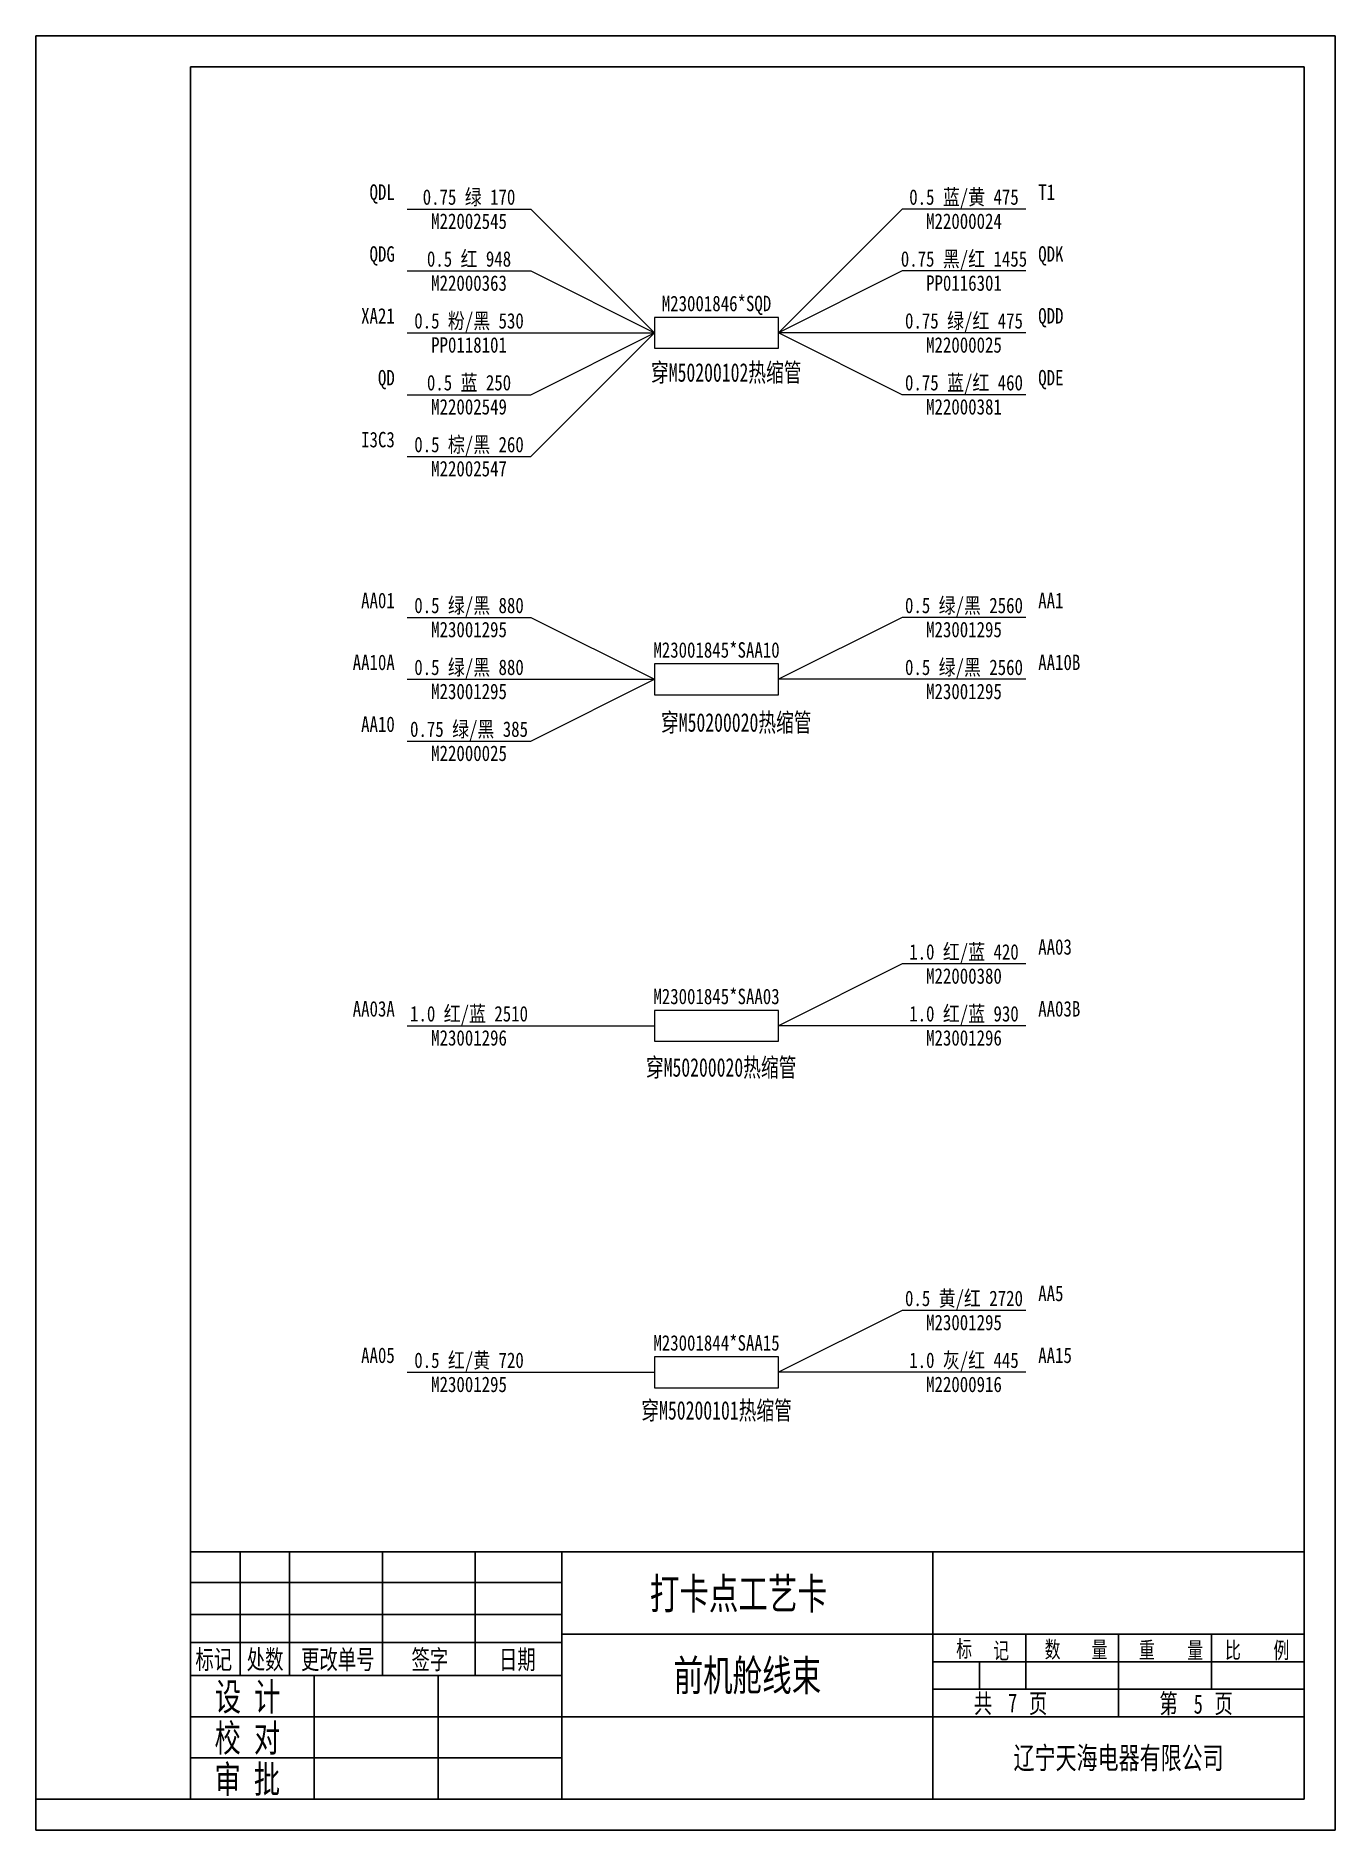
# Model space of a CAD drawing. Header units: millimetres. Extents: x -2653 to 6698, y -4403 to -42.
# Drawn here: x 1276.8 to 1486.8, y -3802.8 to -3512.8 of the extents above; entities that cross this region are included whole.
import ezdxf
from ezdxf.enums import TextEntityAlignment as Align

# ---------------------------------------------------------------- set-up
doc = ezdxf.new("R2010")
doc.units = ezdxf.units.MM
doc.header["$MEASUREMENT"] = 0
for name, color, linetype in [('01', 7, 'Continuous'), ('THINK', 3, 'Continuous'), ('二细线', 7, 'Continuous'), ('图层1', 172, 'Continuous'), ('轮廓线', 7, 'Continuous')]:
    doc.layers.add(name, color=color, linetype=linetype)
doc.styles.add('辽宁天海', font='', dxfattribs={"width": 0.7})
doc.styles.add('重庆天海', font='', dxfattribs={"width": 0.7})
doc.styles.get('辽宁天海').set_extended_font_data('NSimSun')
doc.styles.get('重庆天海').set_extended_font_data('NSimSun')

msp = doc.modelspace()

# ---------------------------------------------------------------- texts
at = {"layer": '轮廓线', "color": 3, "lineweight": 0, "style": '辽宁天海', "width": 0.8}
for s, p in [('QDL', (1334.84, -3539.3)), ('QDG', (1334.84, -3549.3)), ('XA21', (1334.84, -3559.3)), ('QD', (1334.84, -3569.3)), ('I3C3', (1334.84, -3579.3)), ('AA01', (1334.84, -3605.3)), ('AA10A', (1334.84, -3615.3)), ('AA10', (1334.84, -3625.3)), ('AA03A', (1334.84, -3671.3)), ('AA05', (1334.84, -3727.3))]:
    msp.add_text(s, height=2.5, dxfattribs=at).set_placement(p, align=Align.RIGHT)
for s, p in [('0.75 绿 170', (1346.84, -3540.1)), ('0.5 蓝/黄 475', (1426.84, -3540.1)), ('M22002545', (1346.84, -3544)), ('M22000024', (1426.84, -3544)), ('0.5 红 948', (1346.84, -3550.1)), ('0.75 黑/红 1455', (1426.84, -3550.1)), ('M22000363', (1346.84, -3554)), ('PP0116301', (1426.84, -3554)), ('M23001846*SQD', (1386.84, -3557.3)), ('0.5 粉/黑 530', (1346.84, -3560.1)), ('0.75 绿/红 475', (1426.84, -3560.1)), ('PP0118101', (1346.84, -3564)), ('M22000025', (1426.84, -3564)), ('0.5 蓝 250', (1346.84, -3570.1)), ('0.75 蓝/红 460', (1426.84, -3570.1)), ('M22002549', (1346.84, -3574)), ('M22000381', (1426.84, -3574)), ('0.5 棕/黑 260', (1346.84, -3580.1)), ('M22002547', (1346.84, -3584)), ('0.5 绿/黑 880', (1346.84, -3606.1)), ('0.5 绿/黑 2560', (1426.84, -3606.1)), ('M23001295', (1346.84, -3610)), ('M23001295', (1426.84, -3610)), ('0.5 绿/黑 880', (1346.84, -3616.1)), ('M23001845*SAA10', (1386.84, -3613.3)), ('0.5 绿/黑 2560', (1426.84, -3616.1)), ('M23001295', (1346.84, -3620)), ('M23001295', (1426.84, -3620)), ('0.75 绿/黑 385', (1346.84, -3626.1)), ('M22000025', (1346.84, -3630)), ('1.0 红/蓝 420', (1426.84, -3662.1)), ('M22000380', (1426.84, -3666)), ('M23001845*SAA03', (1386.84, -3669.3)), ('1.0 红/蓝 2510', (1346.84, -3672.1)), ('1.0 红/蓝 930', (1426.84, -3672.1)), ('M23001296', (1346.84, -3676)), ('M23001296', (1426.84, -3676)), ('0.5 黄/红 2720', (1426.84, -3718.1)), ('M23001295', (1426.84, -3722)), ('M23001844*SAA15', (1386.84, -3725.3)), ('0.5 红/黄 720', (1346.84, -3728.1)), ('1.0 灰/红 445', (1426.84, -3728.1)), ('M23001295', (1346.84, -3732)), ('M22000916', (1426.84, -3732))]:
    msp.add_text(s, height=2.5, dxfattribs=at).set_placement(p, align=Align.CENTER)
for s, p in [('T1', (1438.84, -3539.3)), ('QDK', (1438.84, -3549.3)), ('QDD', (1438.84, -3559.3)), ('QDE', (1438.84, -3569.3)), ('AA1', (1438.84, -3605.3)), ('AA10B', (1438.84, -3615.3)), ('AA03', (1438.84, -3661.3)), ('AA03B', (1438.84, -3671.3)), ('AA5', (1438.84, -3717.3)), ('AA15', (1438.84, -3727.3))]:
    msp.add_text(s, height=2.5, dxfattribs=at).set_placement(p)
at = {"layer": '轮廓线', "color": 3, "lineweight": 0, "char_height": 3, "attachment_point": 1, "style": '辽宁天海'}
for s, insert, width in [('穿M50200102热缩管', (1376.26, -3565.7), 31.8545), ('穿M50200020热缩管', (1377.88, -3622.27), 25.6392), ('穿M50200020热缩管', (1375.43, -3678.02), 25.6392), ('穿M50200101热缩管', (1374.7, -3733.45), 28.4807)]:
    msp.add_mtext(s, dxfattribs=dict(at, insert=insert, width=width))

# ---------------------------------------------------------------- blocks, each defined once
blk = doc.blocks.new('打卡共压工艺卡外框')
at = {"layer": '01', "color": 0, "lineweight": -3}
for p, q in [((25, -245), (25, -285)), ((25, -245), (25, -285)), ((25, -245), (25, -285)), ((25, -245), (25, -285)), ((205, -245), (25, -245)), ((60.38, -245), (205, -245)), ((85, -245), (85, -285)), ((145, -245), (145, -285)), ((85, -250), (25, -250)), ((85, -255.13), (25, -255.13)), ((85, -259.67), (25, -259.67)), ((145, -258.33), (157, -258.33)), ((145, -258.33), (160, -258.33)), ((160, -258.33), (160, -267.22)), ((175, -258.33), (175, -267.22)), ((190, -258.33), (190, -267.22)), ((205, -262.78), (145, -262.78)), ((152.5, -262.78), (152.5, -267.22)), ((160, -262.78), (160, -267.22)), ((85, -265), (25, -265)), ((45, -265), (45, -285)), ((85, -265), (70, -265)), ((85, -265), (70, -265)), ((85, -265), (70, -265)), ((205, -267.22), (145, -267.22)), ((205, -271.67), (25, -271.67)), ((85, -278.33), (25, -278.33))]:
    blk.add_line(p, q, dxfattribs=at)
at = {"layer": 'THINK', "color": 0, "lineweight": -3}
for p, q in [((33, -245), (33, -265)), ((41, -245), (41, -265)), ((56, -245), (56, -265)), ((71, -245), (71, -265)), ((145, -258.33), (85, -258.33)), ((145, -258.33), (205, -258.33)), ((210, -290), (0, -290))]:
    blk.add_line(p, q, dxfattribs=at)
at = {"layer": '二细线', "lineweight": -3}
for p, q in [((0, 0), (0, -290)), ((0, 0), (210, 0)), ((210, 0), (210, -290)), ((25, -5), (25, -245)), ((25, -5), (205, -5)), ((205, -5), (205, -245)), ((205, -245), (205, -285)), ((205, -285), (0, -285))]:
    blk.add_line(p, q, dxfattribs=at)
at = {"layer": '图层1', "color": 0, "lineweight": -3}
for p, q in [((65, -265), (65, -285)), ((175, -267.22), (175, -271.67))]:
    blk.add_line(p, q, dxfattribs=at)
at = {"layer": '01', "color": 0, "lineweight": -3, "style": '重庆天海', "width": 0.7}
for s, height, p in [('标记', 3.111, (25.78, -263.97)), ('处数', 3.111, (34.08, -263.98)), ('更改单号', 3.111, (42.85, -263.98)), ('签字', 3.111, (60.71, -263.99)), ('日期', 3.111, (74.85, -263.98)), ('标', 2.67, (148.76, -262.03)), ('记 ', 2.667, (154.75, -262.31)), ('数', 2.67, (163.06, -262.14)), ('量', 2.67, (170.64, -262.14)), ('重', 2.67, (178.29, -262.24)), ('量', 2.67, (186.11, -262.26)), ('比', 2.67, (192.21, -262.24)), ('例', 2.67, (200.04, -262.26)), ('设 计', 4.444, (28.92, -270.67)), ('共    页', 3.111, (151.61, -271.08)), ('第    页', 3.111, (181.6, -271.09)), ('校 对', 4.444, (28.88, -277.33)), ('审 批', 4.444, (28.87, -284))]:
    blk.add_text(s, height=height, dxfattribs=at).set_placement(p)
blk.add_text('辽宁天海电器有限公司', height=3.556, dxfattribs=at).set_placement((175, -278.33), align=Align.MIDDLE_CENTER)
at = {"layer": '二细线', "lineweight": -3, "style": '重庆天海', "width": 0.7, "flags": 12}
for tag, height, p in [('工艺卡名称', 5, (113.55, -251.79)), ('产品编码', 5, (171.29, -251.13)), ('线束名称', 5, (115, -265)), ('总页', 3.1, (157.88, -269.44)), ('页码', 3.1, (187.88, -269.63)), ('车型', 5, (113.08, -279.25))]:
    blk.add_attdef(tag, text='', height=height, dxfattribs=at).set_placement(p, align=Align.MIDDLE_CENTER)

# ---------------------------------------------------------------- linework, layer by layer
at = {"layer": '轮廓线', "color": 3, "lineweight": 0}
for points in [[(1336.84, -3540.8), (1356.84, -3540.8), (1376.84, -3560.8)], [(1436.84, -3540.8), (1416.84, -3540.8), (1396.84, -3560.8)], [(1336.84, -3550.8), (1356.84, -3550.8), (1376.84, -3560.8)], [(1436.84, -3550.8), (1416.84, -3550.8), (1396.84, -3560.8)], [(1336.84, -3580.8), (1356.84, -3580.8), (1376.84, -3560.8)], [(1336.84, -3570.8), (1356.84, -3570.8), (1376.84, -3560.8)], [(1336.84, -3560.8), (1356.84, -3560.8), (1376.84, -3560.8)], [(1436.84, -3570.8), (1416.84, -3570.8), (1396.84, -3560.8)], [(1436.84, -3560.8), (1416.84, -3560.8), (1396.84, -3560.8)], [(1336.84, -3606.8), (1356.84, -3606.8), (1376.84, -3616.8)], [(1436.84, -3606.8), (1416.84, -3606.8), (1396.84, -3616.8)], [(1336.84, -3626.8), (1356.84, -3626.8), (1376.84, -3616.8)], [(1336.84, -3616.8), (1356.84, -3616.8), (1376.84, -3616.8)], [(1436.84, -3616.8), (1416.84, -3616.8), (1396.84, -3616.8)], [(1436.84, -3662.8), (1416.84, -3662.8), (1396.84, -3672.8)], [(1336.84, -3672.8), (1356.84, -3672.8), (1376.84, -3672.8)], [(1436.84, -3672.8), (1416.84, -3672.8), (1396.84, -3672.8)], [(1436.84, -3718.8), (1416.84, -3718.8), (1396.84, -3728.8)], [(1336.84, -3728.8), (1356.84, -3728.8), (1376.84, -3728.8)], [(1436.84, -3728.8), (1416.84, -3728.8), (1396.84, -3728.8)]]:
    msp.add_lwpolyline(points, dxfattribs=at)
for points in [[(1376.84, -3558.3), (1376.84, -3563.3), (1396.84, -3563.3), (1396.84, -3558.3)], [(1376.84, -3614.3), (1376.84, -3619.3), (1396.84, -3619.3), (1396.84, -3614.3)], [(1376.84, -3670.3), (1376.84, -3675.3), (1396.84, -3675.3), (1396.84, -3670.3)], [(1376.84, -3726.3), (1376.84, -3731.3), (1396.84, -3731.3), (1396.84, -3726.3)]]:
    msp.add_lwpolyline(points, close=True, dxfattribs=at)

# ---------------------------------------------------------------- block references
ref = msp.add_blockref('打卡共压工艺卡外框', (1276.83, -3512.8), dxfattribs=at)
ref.add_attrib('页码', '5', dxfattribs={"layer": '二细线', "lineweight": -3, "height": 3.1, "style": '重庆天海', "width": 0.7}).set_placement((1464.71, -3782.43), align=Align.MIDDLE_CENTER)
ref.add_attrib('总页', '7', dxfattribs={"layer": '二细线', "lineweight": -3, "height": 3.1, "style": '重庆天海', "width": 0.7}).set_placement((1434.71, -3782.24), align=Align.MIDDLE_CENTER)
ref.add_attrib('线束名称', '前机舱线束', dxfattribs={"layer": '二细线', "lineweight": -3, "height": 5, "style": '重庆天海', "width": 0.7}).set_placement((1391.83, -3777.8), align=Align.MIDDLE_CENTER)
ref.add_attrib('工艺卡名称', '打卡点工艺卡', dxfattribs={"layer": '二细线', "lineweight": -3, "height": 5, "style": '重庆天海', "width": 0.7}).set_placement((1390.38, -3764.59), align=Align.MIDDLE_CENTER)

msp.set_redraw_order([(e.dxf.handle, doc.entitydb.next_handle()) for e in msp.query("TEXT MTEXT ATTDEF DIMENSION ARC_DIMENSION")])  # texts and dimensions are drawn at this point

doc.saveas('drawing.dxf')
